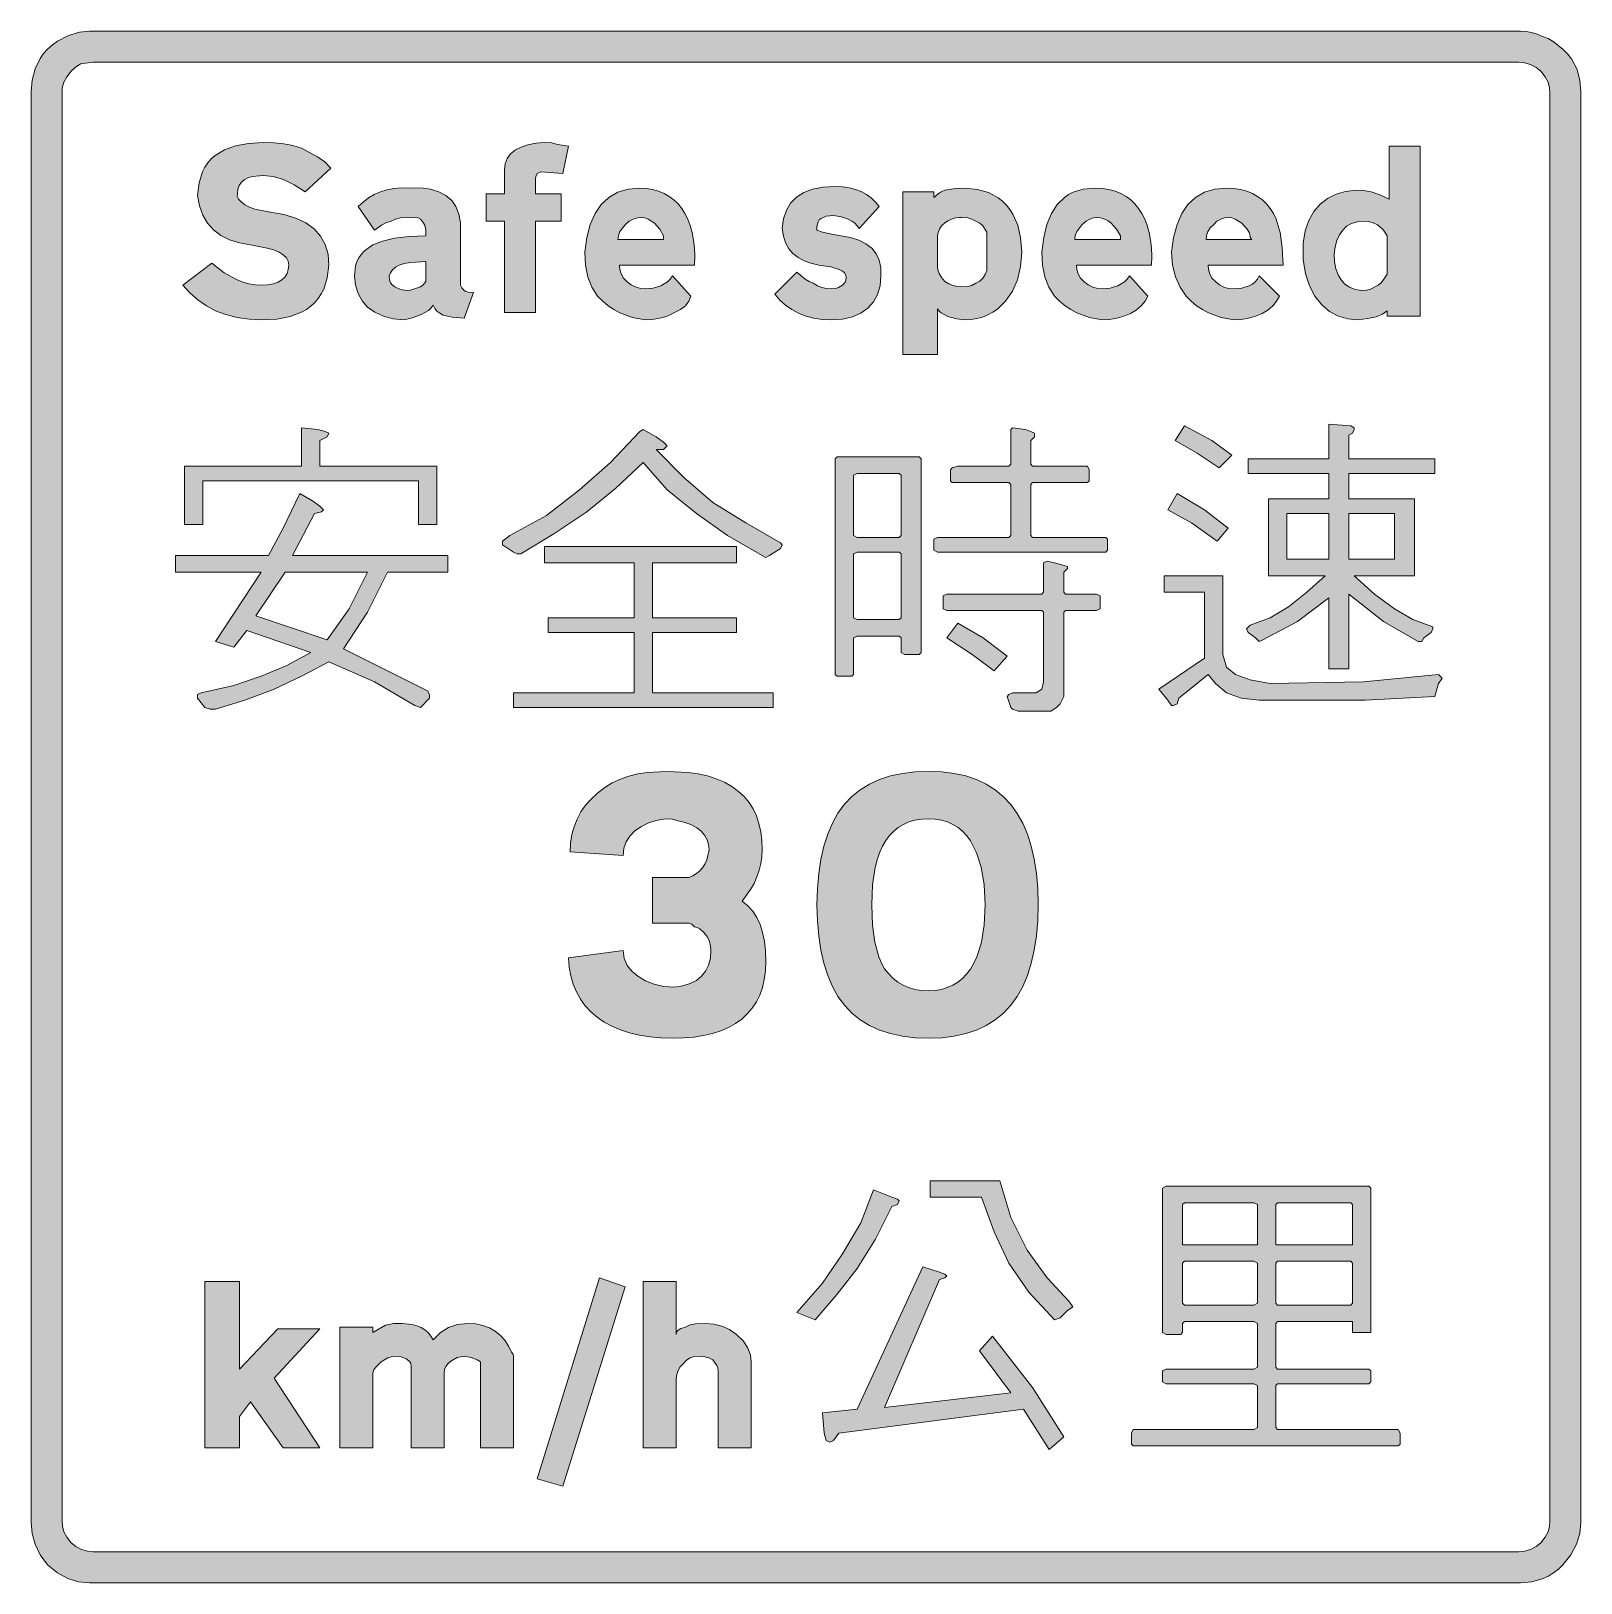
# Model space of a CAD drawing. Header units: metres. Extents: x 157 to 412, y 9 to 264.
import ezdxf

# ---------------------------------------------------------------- set-up
doc = ezdxf.new("R2010")
doc.units = ezdxf.units.M
doc.layers.add('FILL_BLACK_000000', color=7, linetype='Continuous', true_color=0x000000)

msp = doc.modelspace()

# ---------------------------------------------------------------- hatches: boundary and pattern name
at = {"layer": 'FILL_BLACK_000000', "true_color": 0x000000}
h = msp.add_hatch(color=7, dxfattribs=at)
h.dxf.hatch_style = 1
h.paths.add_polyline_path([(157.78, 257.89), (158.63, 259.62), (159.18, 260.41), (159.81, 261.12), (160.62, 261.85), (161.48, 262.47), (163.26, 263.41), (165.04, 263.95), (166.71, 264.12), (401.61, 264.12), (402.51, 264.06), (403.41, 263.89), (404.31, 263.61), (405.21, 263.22), (406.11, 262.89), (406.97, 262.39), (408.51, 261.12), (409.31, 260.39), (409.93, 259.58), (410.91, 257.82), (411.32, 256.02), (411.51, 254.22), (411.51, 19.32), (411.34, 17.52), (410.8, 15.76), (409.86, 14.05), (408.51, 12.42), (407.8, 11.69), (407.01, 11.07), (406.17, 10.55), (405.28, 10.13), (403.45, 9.59), (401.61, 9.42), (166.71, 9.42), (164.91, 9.59), (163.15, 10.13), (161.44, 11.07), (159.81, 12.42), (158.63, 14.05), (157.78, 15.76), (157.28, 17.52), (157.11, 19.32), (157.11, 254.22), (157.28, 256.06), (157.78, 257.89)])
h.paths.add_polyline_path([(165.21, 258.72), (164.35, 258.12), (163.71, 257.52), (163, 256.62), (162.51, 255.72), (162.21, 254.82), (162.21, 253.92), (162.21, 19.62), (162.28, 18.72), (162.51, 17.82), (162.97, 16.92), (163.71, 16.02), (164.48, 15.41), (165.4, 14.93), (166.37, 14.63), (167.31, 14.52), (401.31, 14.52), (402.25, 14.63), (403.22, 14.93), (404.14, 15.41), (404.91, 16.02), (405.65, 16.92), (406.11, 17.82), (406.34, 18.72), (406.41, 19.62), (406.41, 253.92), (406.34, 254.82), (406.11, 255.72), (405.65, 256.62), (404.91, 257.52), (404.14, 258.13), (403.22, 258.61), (402.25, 258.91), (401.31, 259.02), (167.31, 259.02), (165.21, 258.72)], flags=16)
h = msp.add_hatch(color=7, dxfattribs=at)
h.dxf.hatch_style = 1
h.paths.add_polyline_path([(188.83, 224.44), (190.86, 223.32), (191.87, 222.93), (192.88, 222.64), (193.9, 222.48), (194.91, 222.42), (195.96, 222.48), (196.88, 222.64), (197.65, 222.91), (198.28, 223.28), (198.78, 223.75), (199.13, 224.32), (199.34, 224.98), (199.41, 225.72), (199.31, 226.35), (199.02, 226.91), (198.52, 227.4), (197.83, 227.82), (196.95, 228.19), (195.87, 228.5), (193.11, 229.02), (191.3, 229.34), (189.68, 229.86), (188.27, 230.58), (187.07, 231.49), (186.08, 232.61), (185.31, 233.91), (184.75, 235.42), (184.41, 237.12), (184.68, 239.22), (185.25, 241.01), (185.66, 241.8), (186.14, 242.51), (186.7, 243.15), (187.33, 243.72), (188.84, 244.65), (190.65, 245.3), (192.78, 245.69), (195.21, 245.82), (196.95, 245.76), (198.58, 245.59), (200.1, 245.31), (201.51, 244.92), (204.13, 243.49), (205.31, 242.64), (206.31, 241.62), (202.11, 237.72), (200.31, 238.9), (198.55, 239.74), (196.84, 240.25), (195.21, 240.42), (193.41, 240.25), (192.69, 240.02), (192.1, 239.71), (191.63, 239.29), (191.29, 238.77), (191.08, 238.15), (191.01, 237.42), (190.94, 236.97), (191.16, 236.52), (191.6, 236.07), (192.21, 235.62), (192.95, 235.22), (193.86, 234.91), (196.41, 234.42), (198.63, 234), (200.57, 233.4), (202.22, 232.62), (203.57, 231.64), (204.63, 230.48), (205.4, 229.1), (205.86, 227.52), (206.01, 225.72), (205.74, 223.61), (205.16, 221.78), (204.75, 220.97), (204.26, 220.24), (203.7, 219.57), (203.05, 218.97), (202.32, 218.44), (201.51, 217.99), (199.64, 217.28), (197.44, 216.86), (194.91, 216.72), (192.89, 216.83), (190.93, 217.13), (189.09, 217.61), (187.41, 218.22), (185.89, 219), (184.48, 219.98), (183.19, 221.13), (182.01, 222.42), (186.81, 226.02), (188.83, 224.44)])
h = msp.add_hatch(color=7, dxfattribs=at)
h.dxf.hatch_style = 1
h.paths.add_polyline_path([(239.91, 217.92), (234.81, 217.92), (234.81, 232.92), (231.81, 232.92), (231.81, 237.42), (234.81, 237.42), (234.81, 241.32), (234.92, 242.34), (235.26, 243.19), (235.82, 243.94), (236.61, 244.62), (237.57, 245.06), (238.67, 245.44), (239.94, 245.72), (241.41, 245.82), (242.57, 245.78), (243.51, 245.52), (245.31, 245.22), (244.41, 240.72), (240.81, 241.02), (240.4, 240.87), (240.21, 240.72), (239.95, 240.27), (239.91, 239.82), (239.91, 237.42), (244.11, 237.42), (244.11, 232.92), (239.91, 232.92), (239.91, 217.92)])
h = msp.add_hatch(color=7, dxfattribs=at)
h.dxf.hatch_style = 1
h.paths.add_polyline_path([(379.71, 217.32), (379.71, 218.22), (378.92, 217.65), (377.87, 217.24), (376.55, 216.95), (374.91, 216.72), (373.26, 216.87), (371.69, 217.34), (370.24, 218.11), (368.95, 219.19), (367.83, 220.59), (366.94, 222.29), (366.28, 224.3), (365.91, 226.62), (365.91, 226.92), (365.91, 229.02), (365.91, 229.32), (366.26, 231.32), (366.85, 233.04), (367.66, 234.5), (368.68, 235.69), (369.91, 236.64), (371.31, 237.34), (372.88, 237.79), (374.61, 238.02), (375.79, 237.95), (377.08, 237.72), (378.49, 237.26), (380.01, 236.52), (380.01, 245.22), (385.11, 245.22), (385.11, 217.32), (379.71, 217.32)])
h.paths.add_polyline_path([(371.29, 225.11), (371.64, 224.12), (372.13, 223.28), (372.77, 222.6), (373.54, 222.08), (374.46, 221.72), (375.51, 221.52), (376.31, 221.58), (376.97, 221.74), (378.21, 222.42), (378.66, 222.74), (379.07, 223.21), (379.71, 224.22), (379.71, 229.32), (379.71, 230.52), (379.11, 231.42), (378.81, 231.72), (378.13, 232.29), (377.42, 232.66), (376.66, 232.86), (375.81, 232.92), (374.75, 232.82), (373.84, 232.54), (373.05, 232.08), (372.4, 231.46), (371.87, 230.68), (371.46, 229.76), (371.18, 228.7), (371.01, 227.52), (371.08, 226.24), (371.29, 225.11)], flags=16)
h = msp.add_hatch(color=7, dxfattribs=at)
h.dxf.hatch_style = 1
h.paths.add_polyline_path([(210.61, 226.27), (210.92, 226.92), (211.34, 227.51), (211.86, 228.05), (213.21, 229.02), (214.78, 229.63), (216.77, 230.11), (219.16, 230.41), (221.91, 230.52), (221.91, 231.42), (221.72, 232.28), (221.31, 232.92), (221.03, 233.27), (220.63, 233.44), (219.51, 233.52), (217.75, 233.44), (216.94, 233.27), (216.21, 232.92), (215.37, 232.64), (214.63, 232.28), (213.51, 231.42), (210.81, 235.32), (211.63, 236.06), (212.5, 236.72), (213.44, 237.27), (214.45, 237.72), (215.52, 238.06), (216.67, 238.27), (217.9, 238.36), (219.21, 238.32), (221.08, 238.39), (222.66, 238.17), (224.02, 237.73), (225.21, 237.12), (226.18, 236.33), (226.86, 235.32), (227.32, 234.08), (227.61, 232.62), (227.61, 222.42), (227.8, 221.97), (228.21, 221.52), (228.49, 221.35), (228.85, 221.26), (229.71, 221.22), (228.21, 217.02), (226.23, 217.14), (224.76, 217.51), (224.2, 217.8), (223.74, 218.16), (223.38, 218.6), (223.11, 219.12), (222.81, 218.68), (222.36, 218.28), (221.16, 217.58), (219.73, 217.05), (218.31, 216.72), (216.57, 216.88), (214.97, 217.32), (213.54, 217.99), (212.31, 218.82), (211.48, 219.83), (210.81, 221.03), (210.37, 222.41), (210.21, 223.92), (210.38, 225.56), (210.61, 226.27)])
h.paths.add_polyline_path([(218.38, 225.96), (217.56, 225.68), (216.91, 225.34), (216.43, 224.93), (216.09, 224.45), (215.91, 223.92), (215.97, 223.3), (216.13, 222.79), (216.42, 222.4), (216.81, 222.12), (217.78, 221.71), (218.41, 221.57), (219.21, 221.52), (221.01, 222.12), (221.46, 222.46), (221.91, 223.02), (221.91, 226.32), (219.37, 226.16), (218.38, 225.96)], flags=16)
h = msp.add_hatch(color=7, dxfattribs=at)
h.dxf.hatch_style = 1
h.paths.add_polyline_path([(265.07, 219.78), (264.51, 219.04), (263.72, 218.43), (262.71, 217.92), (261.54, 217.35), (260.31, 216.98), (259.08, 216.78), (257.91, 216.72), (255.85, 217.12), (253.78, 217.88), (252.79, 218.41), (251.83, 219.04), (250.94, 219.78), (250.11, 220.62), (249.15, 222.08), (248.5, 223.77), (248.13, 225.68), (248.01, 227.82), (248.35, 230.25), (248.91, 232.37), (249.7, 234.17), (250.71, 235.66), (251.95, 236.82), (253.41, 237.65), (255.1, 238.15), (257.01, 238.32), (258.11, 238.26), (259.14, 238.1), (260.12, 237.83), (261.02, 237.46), (261.86, 236.99), (262.62, 236.42), (263.31, 235.76), (263.91, 235.02), (264.44, 234.18), (264.91, 233.23), (265.31, 232.18), (265.63, 231.04), (265.87, 229.82), (266.02, 228.52), (266.07, 227.15), (266.01, 225.72), (253.71, 225.72), (253.77, 225), (253.97, 224.26), (254.34, 223.57), (254.91, 223.02), (255.63, 222.45), (256.41, 222.08), (257.19, 221.88), (257.91, 221.82), (259.25, 221.94), (260.5, 222.31), (261.58, 222.96), (262.03, 223.4), (262.41, 223.92), (265.41, 220.62), (265.07, 219.78)])
h.paths.add_polyline_path([(260.91, 230.22), (260.91, 230.52), (260.31, 231.62), (259.45, 232.58), (258.42, 233.26), (257.87, 233.45), (257.31, 233.52), (256.63, 233.46), (255.96, 233.26), (255.28, 232.89), (254.61, 232.32), (253.78, 231.23), (253.51, 230.59), (253.41, 229.92), (260.91, 229.92), (260.91, 230.22)], flags=16)
h = msp.add_hatch(color=7, dxfattribs=at)
h.dxf.hatch_style = 1
h.paths.add_polyline_path([(285.13, 226), (284, 226.4), (283.01, 226.93), (282.17, 227.59), (281.49, 228.4), (280.97, 229.35), (280.61, 230.45), (280.41, 231.72), (280.64, 233.31), (281.09, 234.7), (281.79, 235.88), (282.73, 236.86), (283.93, 237.62), (285.39, 238.17), (287.11, 238.51), (289.11, 238.62), (290.31, 238.56), (291.42, 238.4), (292.44, 238.13), (293.38, 237.76), (294.24, 237.29), (295.02, 236.72), (295.71, 236.06), (296.31, 235.32), (293.01, 231.72), (292.73, 232.17), (292.33, 232.58), (291.83, 232.94), (291.21, 233.22), (290.12, 233.63), (288.81, 233.82), (287.63, 233.71), (286.78, 233.37), (286.49, 233.12), (286.28, 232.81), (286.11, 232.02), (286.11, 231.72), (286.11, 231.42), (287.01, 231.12), (288.28, 230.82), (290.01, 230.52), (291.6, 230.22), (292.98, 229.78), (294.15, 229.2), (295.11, 228.46), (295.84, 227.56), (296.34, 226.51), (296.6, 225.3), (296.61, 223.92), (296.47, 222.32), (296.06, 220.9), (295.39, 219.66), (294.47, 218.63), (293.31, 217.81), (291.93, 217.21), (290.32, 216.84), (288.51, 216.72), (286.99, 216.79), (285.58, 217), (284.28, 217.34), (283.07, 217.81), (281.97, 218.4), (280.96, 219.12), (280.04, 219.96), (279.21, 220.92), (282.81, 224.52), (284.16, 223.39), (284.83, 223), (285.51, 222.72), (286.19, 222.33), (286.9, 222.04), (287.66, 221.88), (288.51, 221.82), (289.13, 221.87), (289.63, 222.01), (290.31, 222.42), (290.72, 222.91), (290.86, 223.22), (290.91, 223.62), (290.84, 224.04), (290.63, 224.41), (290.28, 224.73), (289.78, 225.01), (288.38, 225.43), (286.41, 225.72), (285.13, 226)])
h = msp.add_hatch(color=7, dxfattribs=at)
h.dxf.hatch_style = 1
h.paths.add_polyline_path([(300.21, 211.02), (300.21, 237.72), (305.31, 237.72), (305.31, 236.82), (305.98, 237.42), (306.49, 237.75), (307.11, 238.02), (308.87, 238.28), (310.41, 238.32), (312.45, 238.14), (314.27, 237.61), (315.09, 237.21), (315.86, 236.74), (316.56, 236.18), (317.2, 235.54), (317.77, 234.83), (318.27, 234.04), (319.06, 232.24), (319.54, 230.17), (319.71, 227.82), (319.53, 225.45), (319.02, 223.3), (318.19, 221.41), (317.08, 219.79), (315.73, 218.49), (314.96, 217.97), (314.14, 217.53), (313.27, 217.18), (312.36, 216.93), (311.4, 216.77), (310.41, 216.72), (308.99, 216.87), (307.6, 217.28), (306.49, 217.86), (306.12, 218.18), (305.91, 218.52), (305.91, 211.02), (300.21, 211.02)])
h.paths.add_polyline_path([(311.54, 222.37), (312.21, 222.72), (312.83, 223.05), (313.33, 223.54), (313.73, 224.15), (314.01, 224.82), (314.01, 225.72), (314.01, 229.92), (314.01, 230.82), (314.01, 231.12), (313.33, 232.13), (312.83, 232.6), (312.21, 232.92), (311.54, 233.27), (310.9, 233.44), (309.81, 233.52), (309.51, 233.52), (308.84, 233.45), (308.19, 233.26), (307.58, 232.97), (307.03, 232.58), (306.57, 232.13), (306.22, 231.62), (305.99, 231.08), (305.91, 230.52), (305.91, 225.42), (305.97, 224.92), (306.17, 224.33), (306.54, 223.69), (307.11, 223.02), (307.78, 222.63), (308.46, 222.34), (309.13, 222.18), (309.81, 222.12), (310.9, 222.19), (311.54, 222.37)], flags=16)
h = msp.add_hatch(color=7, dxfattribs=at)
h.dxf.hatch_style = 1
h.paths.add_polyline_path([(328.97, 224.26), (329.34, 223.57), (329.91, 223.02), (330.63, 222.45), (331.41, 222.08), (332.19, 221.88), (332.91, 221.82), (334.25, 221.94), (335.5, 222.31), (336.58, 222.96), (337.03, 223.4), (337.41, 223.92), (340.41, 220.62), (339.96, 219.76), (339.32, 219), (338.51, 218.33), (337.56, 217.77), (336.5, 217.32), (335.35, 216.99), (334.14, 216.79), (332.91, 216.72), (330.85, 217.12), (328.78, 217.88), (327.79, 218.41), (326.83, 219.04), (325.94, 219.78), (325.11, 220.62), (324.15, 222.08), (323.5, 223.77), (323.13, 225.68), (323.01, 227.82), (323.33, 230.25), (323.86, 232.37), (324.6, 234.17), (325.56, 235.66), (326.74, 236.82), (327.42, 237.27), (328.16, 237.65), (329.81, 238.15), (331.71, 238.32), (332.91, 238.26), (334.02, 238.1), (335.04, 237.83), (335.98, 237.46), (336.84, 236.99), (337.62, 236.42), (338.31, 235.76), (338.91, 235.02), (339.44, 234.18), (339.91, 233.23), (340.31, 232.18), (340.63, 231.04), (340.87, 229.82), (341.02, 228.52), (341.07, 227.15), (341.01, 225.72), (328.71, 225.72), (328.77, 225), (328.97, 224.26)])
h.paths.add_polyline_path([(335.91, 230.22), (335.91, 230.52), (335.3, 231.62), (334.41, 232.58), (333.88, 232.97), (333.29, 233.26), (332.67, 233.45), (332.01, 233.52), (331.51, 233.46), (330.92, 233.26), (330.28, 232.89), (329.61, 232.32), (328.78, 231.23), (328.51, 230.59), (328.41, 229.92), (335.91, 229.92), (335.91, 230.22)], flags=16)
h = msp.add_hatch(color=7, dxfattribs=at)
h.dxf.hatch_style = 1
h.paths.add_polyline_path([(350.57, 224.26), (350.94, 223.57), (351.51, 223.02), (352.19, 222.45), (352.9, 222.08), (353.66, 221.88), (354.51, 221.82), (355.84, 221.94), (357.06, 222.31), (357.59, 222.6), (358.05, 222.96), (358.43, 223.4), (358.71, 223.92), (362.01, 220.62), (361.56, 219.76), (360.92, 219), (360.11, 218.33), (359.16, 217.77), (358.1, 217.32), (356.95, 216.99), (355.74, 216.79), (354.51, 216.72), (352.45, 217.12), (350.38, 217.88), (349.39, 218.41), (348.43, 219.04), (347.54, 219.78), (346.71, 220.62), (345.7, 222.08), (344.95, 223.77), (344.47, 225.68), (344.31, 227.82), (344.65, 230.25), (345.21, 232.37), (346, 234.17), (347.01, 235.66), (348.25, 236.82), (349.71, 237.65), (351.4, 238.15), (353.31, 238.32), (354.51, 238.26), (355.62, 238.1), (356.64, 237.83), (357.58, 237.46), (358.44, 236.99), (359.22, 236.42), (359.91, 235.76), (360.51, 235.02), (361.03, 234.18), (361.47, 233.23), (362.12, 231.04), (362.49, 228.52), (362.61, 225.72), (350.31, 225.72), (350.37, 225), (350.57, 224.26)])
h.paths.add_polyline_path([(357.21, 230.22), (357.21, 230.52), (357.03, 231.08), (356.73, 231.62), (355.86, 232.58), (354.76, 233.26), (354.18, 233.45), (353.61, 233.52), (353.07, 233.46), (352.41, 233.26), (351.75, 232.89), (351.21, 232.32), (350.64, 231.82), (350.27, 231.23), (350.07, 230.59), (350.01, 229.92), (357.51, 229.92), (357.21, 230.22)], flags=16)
h = msp.add_hatch(color=7, dxfattribs=at)
h.dxf.hatch_style = 1
h.paths.add_polyline_path([(185.31, 190.32), (185.31, 183.12), (182.31, 183.12), (182.31, 192.72), (201.51, 192.72), (201.51, 199.02), (204.21, 198.72), (205.41, 198.42), (206.01, 198.12), (205.71, 197.52), (204.51, 196.92), (204.51, 192.72), (223.71, 192.72), (223.71, 183.12), (220.71, 183.12), (220.71, 190.32), (185.31, 190.32)])
h = msp.add_hatch(color=7, dxfattribs=at)
h.dxf.hatch_style = 1
h.paths.add_polyline_path([(248.31, 185.22), (242.91, 181.62), (237.51, 178.32), (236.91, 178.32), (236.31, 178.62), (234.51, 179.82), (234.51, 180.42), (235.71, 181.32), (241.71, 184.62), (247.11, 188.82), (252.21, 193.32), (257.01, 198.42), (257.61, 198.72), (259.71, 197.52), (260.91, 196.62), (261.51, 196.02), (260.91, 195.42), (259.71, 195.42), (264.21, 190.92), (269.01, 186.72), (274.41, 183.42), (280.11, 180.12), (280.41, 179.82), (280.11, 179.22), (278.31, 178.02), (277.71, 177.72), (277.11, 178.02), (271.41, 181.32), (266.31, 184.92), (261.51, 188.82), (257.61, 193.32), (253.11, 189.12), (248.31, 185.22)])
h = msp.add_hatch(color=7, dxfattribs=at)
h.dxf.hatch_style = 1
h.paths.add_polyline_path([(333.81, 180.72), (333.81, 178.92), (333.51, 178.62), (305.91, 178.62), (305.31, 178.92), (305.31, 180.72), (305.91, 181.02), (317.61, 181.02), (317.91, 181.32), (317.91, 189.72), (317.61, 190.02), (309.21, 190.02), (308.31, 190.02), (308.01, 190.32), (308.01, 192.12), (308.31, 192.42), (309.21, 192.72), (317.61, 192.72), (317.91, 193.02), (317.91, 198.72), (318.21, 199.02), (320.31, 198.72), (321.21, 198.42), (321.81, 198.12), (321.81, 197.52), (321.21, 196.92), (321.21, 193.02), (321.51, 192.72), (330.51, 192.72), (330.81, 192.12), (330.81, 190.32), (330.51, 190.02), (321.51, 190.02), (321.21, 189.72), (321.21, 181.32), (321.51, 181.02), (333.51, 181.02), (333.81, 180.72)])
h = msp.add_hatch(color=7, dxfattribs=at)
h.dxf.hatch_style = 1
h.paths.add_polyline_path([(348.51, 194.82), (344.91, 196.92), (346.41, 199.32), (350.91, 196.92), (354.21, 194.52), (352.11, 192.42), (348.51, 194.82)])
h = msp.add_hatch(color=7, dxfattribs=at)
h.dxf.hatch_style = 1
h.paths.add_polyline_path([(373.41, 171.72), (373.41, 159.42), (370.11, 159.42), (370.11, 171.12), (365.01, 167.22), (359.31, 164.22), (358.71, 163.92), (358.11, 164.52), (356.91, 165.42), (356.61, 166.02), (357.21, 166.62), (360.51, 167.82), (363.51, 169.62), (366.51, 172.02), (369.51, 174.72), (360.21, 174.72), (360.21, 187.32), (370.11, 187.32), (370.11, 191.52), (356.91, 191.52), (356.91, 193.92), (370.11, 193.92), (370.11, 199.62), (373.71, 199.32), (374.31, 199.02), (374.31, 198.72), (374.01, 198.12), (373.41, 197.82), (373.41, 193.92), (387.51, 193.92), (387.51, 191.52), (373.41, 191.52), (373.41, 187.32), (384.21, 187.32), (384.21, 174.72), (374.31, 174.72), (377.61, 171.72), (380.91, 169.32), (383.91, 167.52), (387.21, 166.32), (387.21, 166.02), (386.91, 165.42), (385.71, 164.52), (385.41, 163.92), (384.81, 163.92), (379.11, 167.22), (373.41, 171.72)])
h.paths.add_polyline_path([(380.91, 177.42), (380.91, 184.92), (373.41, 184.92), (373.41, 177.42), (380.91, 177.42)], flags=16)
h.paths.add_polyline_path([(363.21, 177.42), (370.11, 177.42), (370.11, 184.92), (363.21, 184.92), (363.21, 177.42)], flags=16)
h = msp.add_hatch(color=7, dxfattribs=at)
h.dxf.hatch_style = 1
h.paths.add_polyline_path([(299.91, 162.12), (299.91, 164.52), (299.61, 164.82), (292.71, 164.82), (292.11, 164.52), (292.11, 158.52), (291.81, 158.22), (289.41, 158.22), (289.11, 158.52), (289.11, 193.92), (289.41, 194.22), (302.91, 194.22), (303.21, 193.92), (303.21, 162.12), (302.91, 161.82), (300.51, 161.82), (299.91, 162.12)])
h.paths.add_polyline_path([(299.61, 167.52), (299.91, 167.82), (299.91, 178.32), (299.61, 178.62), (292.71, 178.62), (292.11, 178.32), (292.11, 167.82), (292.71, 167.52), (299.61, 167.52)], flags=16)
h.paths.add_polyline_path([(292.11, 181.32), (292.71, 181.02), (299.61, 181.02), (299.91, 181.32), (299.91, 191.22), (299.61, 191.52), (292.71, 191.52), (292.11, 191.22), (292.11, 181.32)], flags=16)
h = msp.add_hatch(color=7, dxfattribs=at)
h.dxf.hatch_style = 1
h.paths.add_polyline_path([(208.41, 162.72), (222.21, 155.82), (222.51, 155.22), (222.51, 154.62), (221.01, 153.12), (220.11, 153.42), (213.51, 157.32), (206.01, 160.62), (201.51, 158.22), (197.01, 156.12), (192.21, 154.32), (187.41, 152.82), (186.51, 152.82), (185.61, 153.12), (184.41, 154.62), (184.41, 155.22), (185.01, 155.52), (190.41, 156.72), (194.91, 158.22), (199.11, 160.02), (203.01, 162.12), (192.51, 165.72), (190.41, 163.02), (187.41, 163.92), (194.91, 175.32), (180.81, 175.32), (180.81, 178.02), (196.11, 178.02), (198.51, 182.52), (201.21, 188.22), (203.31, 187.02), (204.51, 186.12), (205.11, 185.52), (204.81, 185.22), (203.61, 184.92), (200.01, 178.02), (225.51, 178.02), (225.51, 175.32), (215.61, 175.32), (212.31, 168.72), (208.41, 162.72)])
h.paths.add_polyline_path([(205.71, 164.22), (209.31, 169.32), (212.31, 175.32), (198.81, 175.32), (194.01, 168.12), (205.71, 164.22)], flags=16)
h = msp.add_hatch(color=7, dxfattribs=at)
h.dxf.hatch_style = 1
h.paths.add_polyline_path([(351.81, 180.42), (347.61, 183.42), (343.71, 185.52), (345.21, 188.22), (349.71, 185.52), (353.61, 182.52), (351.81, 180.42)])
h = msp.add_hatch(color=7, dxfattribs=at)
h.dxf.hatch_style = 1
h.paths.add_polyline_path([(259.11, 176.82), (259.11, 167.82), (272.91, 167.82), (272.91, 165.42), (259.11, 165.42), (259.11, 155.52), (278.91, 155.52), (278.91, 153.12), (236.31, 153.12), (236.31, 155.52), (256.11, 155.52), (256.11, 165.42), (242.01, 165.42), (242.01, 167.82), (256.11, 167.82), (256.11, 176.82), (241.41, 176.82), (241.41, 179.52), (272.91, 179.52), (272.91, 176.82), (259.11, 176.82)])
h = msp.add_hatch(color=7, dxfattribs=at)
h.dxf.hatch_style = 1
h.paths.add_polyline_path([(323.91, 177.12), (325.11, 176.82), (326.31, 176.52), (327.21, 176.22), (327.21, 175.92), (326.61, 175.32), (326.61, 172.02), (326.91, 171.72), (332.01, 171.72), (332.61, 171.42), (332.61, 169.32), (332.01, 169.02), (326.91, 169.02), (326.61, 168.72), (326.61, 156.12), (326.61, 154.92), (326.01, 153.72), (325.41, 153.12), (324.51, 152.52), (319.11, 152.52), (318.21, 152.82), (317.91, 153.12), (317.31, 154.92), (317.61, 155.22), (318.21, 155.52), (322.11, 155.52), (323.01, 156.12), (323.31, 157.32), (323.31, 168.72), (323.01, 169.02), (307.41, 169.02), (306.81, 169.32), (306.81, 171.42), (307.41, 171.72), (323.01, 171.72), (323.31, 172.02), (323.31, 176.82), (323.91, 177.12)])
h = msp.add_hatch(color=7, dxfattribs=at)
h.dxf.hatch_style = 1
h.paths.add_polyline_path([(358.71, 154.32), (355.71, 154.62), (353.31, 155.52), (351.51, 157.02), (350.31, 158.52), (345.51, 154.62), (345.21, 153.72), (344.61, 153.42), (344.31, 153.42), (343.71, 154.32), (342.21, 156.12), (349.71, 161.22), (349.71, 172.02), (343.11, 172.02), (343.11, 174.72), (352.71, 174.72), (352.71, 161.82), (353.31, 159.72), (354.81, 158.52), (357.21, 157.62), (360.51, 157.02), (375.81, 157.32), (388.11, 158.52), (388.71, 157.92), (388.11, 157.02), (387.51, 154.92), (376.11, 154.32), (358.71, 154.32)])
h = msp.add_hatch(color=7, dxfattribs=at)
h.dxf.hatch_style = 1
h.paths.add_polyline_path([(307.41, 164.52), (309.21, 166.92), (313.41, 164.52), (317.31, 161.52), (315.21, 159.12), (311.61, 161.82), (307.41, 164.52)])
h = msp.add_hatch(color=7, dxfattribs=at)
h.dxf.hatch_style = 1
h.paths.add_polyline_path([(260.49, 98.88), (258.67, 99.04), (256.96, 99.32), (255.35, 99.7), (253.85, 100.19), (252.46, 100.78), (251.19, 101.48), (250.03, 102.27), (249, 103.16), (248.08, 104.15), (247.29, 105.24), (246.63, 106.41), (246.1, 107.68), (245.7, 109.04), (245.44, 110.49), (245.31, 112.02), (254.31, 113.22), (254.47, 111.93), (254.95, 110.78), (255.7, 109.8), (256.71, 109.02), (257.94, 108.23), (259.37, 107.67), (260.97, 107.33), (262.71, 107.22), (264.09, 107.42), (265.29, 107.78), (266.32, 108.3), (267.17, 108.98), (267.84, 109.82), (268.32, 110.81), (268.61, 111.94), (268.71, 113.22), (268.65, 113.94), (268.45, 114.72), (268.08, 115.5), (267.51, 116.22), (266.87, 116.78), (266.46, 117.02), (266.01, 117.12), (265.56, 117.53), (265.11, 117.72), (259.11, 117.72), (259.11, 125.22), (265.11, 125.22), (265.76, 125.49), (266.34, 125.84), (266.87, 126.27), (267.32, 126.79), (267.71, 127.4), (268.02, 128.09), (268.41, 129.72), (268.33, 130.59), (268.08, 131.4), (267.67, 132.14), (267.1, 132.79), (266.37, 133.37), (265.5, 133.85), (264.48, 134.24), (263.31, 134.52), (262.37, 134.78), (261.21, 134.82), (259.71, 134.53), (258.36, 134.09), (257.18, 133.53), (256.18, 132.83), (255.39, 132.01), (254.8, 131.07), (254.43, 130), (254.31, 128.82), (245.61, 129.42), (245.68, 130.85), (245.89, 132.23), (246.24, 133.54), (246.73, 134.78), (247.37, 135.96), (248.14, 137.06), (249.06, 138.08), (250.11, 139.02), (251.28, 139.95), (252.52, 140.72), (253.85, 141.35), (255.25, 141.83), (256.72, 142.19), (258.25, 142.44), (261.51, 142.62), (264.98, 142.44), (266.61, 142.21), (268.15, 141.87), (269.59, 141.42), (270.92, 140.85), (272.13, 140.15), (273.21, 139.32), (274.15, 138.48), (274.96, 137.52), (275.63, 136.47), (276.17, 135.31), (276.59, 134.05), (276.88, 132.7), (277.05, 131.25), (277.11, 129.72), (277.05, 128.6), (276.89, 127.48), (276.62, 126.38), (276.25, 125.29), (275.78, 124.24), (275.21, 123.22), (273.81, 121.32), (274.75, 120.57), (275.56, 119.69), (276.23, 118.66), (276.77, 117.49), (277.19, 116.19), (277.48, 114.74), (277.65, 113.15), (277.71, 111.42), (277.65, 109.89), (277.46, 108.47), (277.15, 107.14), (276.71, 105.91), (276.16, 104.78), (275.48, 103.74), (274.68, 102.81), (273.77, 101.97), (272.74, 101.23), (271.6, 100.59), (270.35, 100.05), (268.98, 99.61), (267.5, 99.26), (265.91, 99.02), (264.21, 98.87), (262.41, 98.82), (260.49, 98.88)])
h = msp.add_hatch(color=7, dxfattribs=at)
h.dxf.hatch_style = 1
h.paths.add_polyline_path([(322.13, 115.61), (321.78, 113.28), (321.28, 111.12), (320.65, 109.12), (319.88, 107.3), (318.96, 105.67), (317.91, 104.22), (316.71, 102.95), (315.38, 101.86), (313.9, 100.93), (312.28, 100.17), (310.53, 99.58), (308.63, 99.16), (306.59, 98.9), (304.41, 98.82), (302.22, 98.9), (300.14, 99.16), (298.2, 99.58), (296.38, 100.17), (294.71, 100.93), (293.19, 101.86), (291.82, 102.95), (290.61, 104.22), (289.56, 105.67), (288.64, 107.3), (287.87, 109.12), (287.23, 111.12), (286.74, 113.28), (286.39, 115.61), (286.18, 118.09), (286.11, 120.72), (286.18, 123.35), (286.39, 125.83), (286.74, 128.16), (287.23, 130.32), (287.87, 132.32), (288.64, 134.14), (289.56, 135.77), (290.61, 137.22), (291.82, 138.49), (293.19, 139.58), (294.71, 140.51), (296.38, 141.27), (298.2, 141.86), (300.14, 142.28), (302.22, 142.54), (304.41, 142.62), (306.59, 142.54), (308.63, 142.28), (310.53, 141.86), (312.28, 141.27), (313.9, 140.5), (315.38, 139.57), (316.71, 138.46), (317.91, 137.18), (318.96, 135.73), (319.88, 134.11), (320.65, 132.31), (321.28, 130.34), (321.78, 128.2), (322.13, 125.88), (322.34, 123.39), (322.41, 120.72), (322.34, 118.09), (322.13, 115.61)])
h.paths.add_polyline_path([(295.6, 114.57), (296.25, 112.2), (296.69, 111.16), (297.21, 110.22), (297.9, 109.38), (298.63, 108.64), (299.41, 108.03), (300.25, 107.52), (301.16, 107.13), (302.15, 106.84), (303.23, 106.68), (304.41, 106.62), (305.5, 106.68), (306.53, 106.84), (307.5, 107.12), (308.39, 107.52), (309.23, 108.02), (309.99, 108.63), (310.68, 109.35), (311.31, 110.18), (311.87, 111.12), (312.35, 112.17), (312.76, 113.33), (313.1, 114.59), (313.56, 117.44), (313.71, 120.72), (313.55, 124.05), (313.07, 126.87), (312.32, 129.24), (311.31, 131.22), (310.71, 132.06), (310.02, 132.79), (309.26, 133.41), (308.42, 133.92), (307.52, 134.31), (306.54, 134.59), (305.51, 134.76), (304.41, 134.82), (303.27, 134.76), (302.2, 134.6), (301.21, 134.32), (300.3, 133.92), (299.46, 133.42), (298.7, 132.81), (298.01, 132.09), (297.4, 131.26), (296.86, 130.32), (296.39, 129.27), (296, 128.11), (295.68, 126.85), (295.25, 124), (295.11, 120.72), (295.23, 117.39), (295.6, 114.57)], flags=16)
h = msp.add_hatch(color=7, dxfattribs=at)
h.dxf.hatch_style = 1
h.paths.add_polyline_path([(295.41, 73.92), (298.41, 72.72), (299.31, 72.42), (299.61, 72.12), (299.31, 71.52), (298.41, 71.22), (295.71, 65.82), (292.71, 61.02), (289.41, 56.82), (285.81, 52.62), (282.81, 53.82), (287.01, 58.62), (290.31, 63.42), (293.31, 68.52), (295.41, 73.92)])
h = msp.add_hatch(color=7, dxfattribs=at)
h.dxf.hatch_style = 1
h.paths.add_polyline_path([(304.71, 72.72), (304.71, 75.42), (316.11, 75.42), (317.91, 69.42), (320.61, 64.02), (323.91, 59.52), (327.51, 55.62), (328.11, 54.72), (327.21, 54.12), (326.01, 52.92), (325.11, 52.62), (320.91, 57.12), (317.61, 61.92), (315.21, 67.02), (313.11, 72.72), (304.71, 72.72)])
h = msp.add_hatch(color=7, dxfattribs=at)
h.dxf.hatch_style = 1
h.paths.add_polyline_path([(377.01, 42.42), (376.71, 42.12), (361.71, 42.12), (361.41, 41.82), (361.41, 34.92), (361.71, 34.62), (381.51, 34.62), (381.81, 34.02), (381.81, 32.22), (381.51, 31.92), (338.01, 31.92), (337.71, 32.22), (337.71, 34.02), (338.01, 34.62), (357.81, 34.62), (358.41, 34.92), (358.41, 41.82), (357.81, 42.12), (343.41, 42.12), (342.81, 42.42), (342.81, 44.22), (343.41, 44.52), (357.81, 44.52), (358.41, 44.82), (358.41, 52.02), (357.81, 52.32), (346.41, 52.32), (346.11, 52.02), (346.11, 50.52), (345.81, 50.22), (343.41, 50.22), (342.81, 50.52), (342.81, 74.22), (343.41, 74.52), (376.71, 74.52), (377.01, 74.22), (377.01, 50.52), (374.01, 50.52), (374.01, 52.32), (361.71, 52.32), (361.41, 52.02), (361.41, 44.82), (361.71, 44.52), (376.71, 44.52), (377.01, 44.22), (377.01, 42.42)])
h.paths.add_polyline_path([(361.41, 61.92), (361.41, 55.32), (361.71, 55.02), (373.71, 55.02), (374.01, 55.32), (374.01, 61.92), (373.71, 62.22), (361.71, 62.22), (361.41, 61.92)], flags=16)
h.paths.add_polyline_path([(361.71, 71.82), (361.41, 71.52), (361.41, 64.92), (361.71, 64.92), (373.71, 64.92), (374.01, 64.92), (374.01, 71.52), (373.71, 71.82), (361.71, 71.82)], flags=16)
h.paths.add_polyline_path([(358.41, 71.52), (357.81, 71.82), (346.41, 71.82), (346.11, 71.52), (346.11, 64.92), (346.41, 64.92), (357.81, 64.92), (358.41, 64.92), (358.41, 71.52)], flags=16)
h.paths.add_polyline_path([(358.41, 55.32), (358.41, 61.92), (357.81, 62.22), (346.41, 62.22), (346.11, 61.92), (346.11, 55.32), (346.41, 55.02), (357.81, 55.02), (358.41, 55.32)], flags=16)
h = msp.add_hatch(color=7, dxfattribs=at)
h.dxf.hatch_style = 1
h.paths.add_polyline_path([(289.71, 34.02), (288.81, 32.82), (288.21, 32.52), (287.61, 32.82), (287.31, 34.02), (287.01, 37.32), (292.71, 37.92), (303.51, 61.32), (306.21, 60.42), (307.11, 60.12), (307.41, 59.82), (307.11, 59.52), (306.21, 59.22), (297.21, 38.22), (317.91, 40.62), (312.81, 47.52), (314.91, 49.92), (321.51, 41.52), (326.61, 33.42), (324.21, 31.32), (320.01, 37.92), (289.71, 34.02)])
h = msp.add_hatch(color=7, dxfattribs=at)
h.dxf.hatch_style = 1
h.paths.add_polyline_path([(198.51, 31.62), (193.11, 39.12), (191.31, 36.72), (191.31, 31.62), (185.61, 31.62), (185.61, 58.92), (191.31, 58.92), (191.31, 44.52), (197.61, 51.12), (204.51, 51.12), (197.01, 43.02), (204.51, 31.62), (198.51, 31.62)])
h = msp.add_hatch(color=7, dxfattribs=at)
h.dxf.hatch_style = 1
h.paths.add_polyline_path([(244.41, 25.32), (240.21, 26.52), (250.41, 59.52), (254.61, 58.02), (244.41, 25.32)])
h = msp.add_hatch(color=7, dxfattribs=at)
h.dxf.hatch_style = 1
h.paths.add_polyline_path([(269.91, 31.62), (269.91, 44.22), (269.85, 44.67), (269.68, 45.12), (269.01, 46.02), (268.34, 46.37), (267.7, 46.54), (266.61, 46.62), (265.94, 46.56), (265.3, 46.36), (264.71, 45.99), (264.21, 45.42), (263.64, 44.87), (263.27, 44.18), (263.07, 43.44), (263.01, 42.72), (263.01, 31.62), (257.61, 31.62), (257.61, 58.92), (263.01, 58.92), (263.01, 50.22), (263.08, 50.62), (263.31, 50.93), (263.77, 51.19), (264.51, 51.42), (265.28, 51.77), (266.16, 51.94), (267.81, 52.02), (269.16, 51.91), (270.47, 51.57), (271.73, 51.01), (272.91, 50.22), (274.04, 49.09), (274.78, 47.97), (275.19, 46.84), (275.31, 45.72), (275.31, 31.62), (269.91, 31.62)])
h = msp.add_hatch(color=7, dxfattribs=at)
h.dxf.hatch_style = 1
h.paths.add_polyline_path([(230.91, 44.82), (230.91, 45.72), (230.31, 46.02), (229.37, 46.43), (228.21, 46.62), (227.06, 46.41), (226, 45.83), (225.56, 45.43), (225.21, 44.97), (224.99, 44.47), (224.91, 43.92), (224.91, 31.62), (219.51, 31.62), (219.51, 44.82), (219.51, 45.12), (219.46, 45.44), (219.3, 45.73), (218.72, 46.21), (217.86, 46.51), (216.81, 46.62), (216.24, 46.55), (215.66, 46.37), (214.56, 45.72), (213.69, 44.85), (213.39, 44.38), (213.21, 43.92), (213.21, 31.62), (207.81, 31.62), (207.81, 51.42), (213.21, 51.42), (213.21, 50.52), (215.31, 51.72), (216.66, 51.98), (218.01, 52.02), (219.69, 51.85), (220.44, 51.64), (221.12, 51.34), (221.73, 50.97), (222.27, 50.5), (222.73, 49.95), (223.11, 49.32), (224.3, 50.5), (225.62, 51.34), (227.12, 51.85), (228.81, 52.02), (230.1, 51.94), (231.28, 51.69), (232.35, 51.29), (233.31, 50.74), (234.15, 50.06), (234.88, 49.24), (235.5, 48.29), (236.01, 47.22), (236.27, 46.92), (236.31, 46.62), (236.31, 45.72), (236.31, 31.62), (230.91, 31.62), (230.91, 44.82)])

# ---------------------------------------------------------------- linework, layer by layer
at = {"layer": 'FILL_BLACK_000000', "lineweight": 0, "true_color": 0x000000}
for points in [[(157.78, 257.89), (158.63, 259.62), (159.18, 260.41), (159.81, 261.12), (160.62, 261.85), (161.48, 262.47), (163.26, 263.41), (165.04, 263.95), (166.71, 264.12), (401.61, 264.12), (402.51, 264.06), (403.41, 263.89), (404.31, 263.61), (405.21, 263.22), (406.11, 262.89), (406.97, 262.39), (408.51, 261.12), (409.31, 260.39), (409.93, 259.58), (410.91, 257.82), (411.32, 256.02), (411.51, 254.22), (411.51, 19.32), (411.34, 17.52), (410.8, 15.76), (409.86, 14.05), (408.51, 12.42), (407.8, 11.69), (407.01, 11.07), (406.17, 10.55), (405.28, 10.13), (403.45, 9.59), (401.61, 9.42), (166.71, 9.42), (164.91, 9.59), (163.15, 10.13), (161.44, 11.07), (159.81, 12.42), (158.63, 14.05), (157.78, 15.76), (157.28, 17.52), (157.11, 19.32), (157.11, 254.22), (157.28, 256.06)], [(165.21, 258.72), (164.35, 258.12), (163.71, 257.52), (163, 256.62), (162.51, 255.72), (162.21, 254.82), (162.21, 253.92), (162.21, 19.62), (162.28, 18.72), (162.51, 17.82), (162.97, 16.92), (163.71, 16.02), (164.48, 15.41), (165.4, 14.93), (166.37, 14.63), (167.31, 14.52), (401.31, 14.52), (402.25, 14.63), (403.22, 14.93), (404.14, 15.41), (404.91, 16.02), (405.65, 16.92), (406.11, 17.82), (406.34, 18.72), (406.41, 19.62), (406.41, 253.92), (406.34, 254.82), (406.11, 255.72), (405.65, 256.62), (404.91, 257.52), (404.14, 258.13), (403.22, 258.61), (402.25, 258.91), (401.31, 259.02), (167.31, 259.02)], [(188.83, 224.44), (190.86, 223.32), (191.87, 222.93), (192.88, 222.64), (193.9, 222.48), (194.91, 222.42), (195.96, 222.48), (196.88, 222.64), (197.65, 222.91), (198.28, 223.28), (198.78, 223.75), (199.13, 224.32), (199.34, 224.98), (199.41, 225.72), (199.31, 226.35), (199.02, 226.91), (198.52, 227.4), (197.83, 227.82), (196.95, 228.19), (195.87, 228.5), (193.11, 229.02), (191.3, 229.34), (189.68, 229.86), (188.27, 230.58), (187.07, 231.49), (186.08, 232.61), (185.31, 233.91), (184.75, 235.42), (184.41, 237.12), (184.68, 239.22), (185.25, 241.01), (185.66, 241.8), (186.14, 242.51), (186.7, 243.15), (187.33, 243.72), (188.84, 244.65), (190.65, 245.3), (192.78, 245.69), (195.21, 245.82), (196.95, 245.76), (198.58, 245.59), (200.1, 245.31), (201.51, 244.92), (204.13, 243.49), (205.31, 242.64), (206.31, 241.62), (202.11, 237.72), (200.31, 238.9), (198.55, 239.74), (196.84, 240.25), (195.21, 240.42), (193.41, 240.25), (192.69, 240.02), (192.1, 239.71), (191.63, 239.29), (191.29, 238.77), (191.08, 238.15), (191.01, 237.42), (190.94, 236.97), (191.16, 236.52), (191.6, 236.07), (192.21, 235.62), (192.95, 235.22), (193.86, 234.91), (196.41, 234.42), (198.63, 234), (200.57, 233.4), (202.22, 232.62), (203.57, 231.64), (204.63, 230.48), (205.4, 229.1), (205.86, 227.52), (206.01, 225.72), (205.74, 223.61), (205.16, 221.78), (204.75, 220.97), (204.26, 220.24), (203.7, 219.57), (203.05, 218.97), (202.32, 218.44), (201.51, 217.99), (199.64, 217.28), (197.44, 216.86), (194.91, 216.72), (192.89, 216.83), (190.93, 217.13), (189.09, 217.61), (187.41, 218.22), (185.89, 219), (184.48, 219.98), (183.19, 221.13), (182.01, 222.42), (186.81, 226.02)], [(239.91, 217.92), (234.81, 217.92), (234.81, 232.92), (231.81, 232.92), (231.81, 237.42), (234.81, 237.42), (234.81, 241.32), (234.92, 242.34), (235.26, 243.19), (235.82, 243.94), (236.61, 244.62), (237.57, 245.06), (238.67, 245.44), (239.94, 245.72), (241.41, 245.82), (242.57, 245.78), (243.51, 245.52), (245.31, 245.22), (244.41, 240.72), (240.81, 241.02), (240.4, 240.87), (240.21, 240.72), (239.95, 240.27), (239.91, 239.82), (239.91, 237.42), (244.11, 237.42), (244.11, 232.92), (239.91, 232.92)], [(379.71, 217.32), (379.71, 218.22), (378.92, 217.65), (377.87, 217.24), (376.55, 216.95), (374.91, 216.72), (373.26, 216.87), (371.69, 217.34), (370.24, 218.11), (368.95, 219.19), (367.83, 220.59), (366.94, 222.29), (366.28, 224.3), (365.91, 226.62), (365.91, 226.92), (365.91, 229.02), (365.91, 229.32), (366.26, 231.32), (366.85, 233.04), (367.66, 234.5), (368.68, 235.69), (369.91, 236.64), (371.31, 237.34), (372.88, 237.79), (374.61, 238.02), (375.79, 237.95), (377.08, 237.72), (378.49, 237.26), (380.01, 236.52), (380.01, 245.22), (385.11, 245.22), (385.11, 217.32)], [(210.61, 226.27), (210.92, 226.92), (211.34, 227.51), (211.86, 228.05), (213.21, 229.02), (214.78, 229.63), (216.77, 230.11), (219.16, 230.41), (221.91, 230.52), (221.91, 231.42), (221.72, 232.28), (221.31, 232.92), (221.03, 233.27), (220.63, 233.44), (219.51, 233.52), (217.75, 233.44), (216.94, 233.27), (216.21, 232.92), (215.37, 232.64), (214.63, 232.28), (213.51, 231.42), (210.81, 235.32), (211.63, 236.06), (212.5, 236.72), (213.44, 237.27), (214.45, 237.72), (215.52, 238.06), (216.67, 238.27), (217.9, 238.36), (219.21, 238.32), (221.08, 238.39), (222.66, 238.17), (224.02, 237.73), (225.21, 237.12), (226.18, 236.33), (226.86, 235.32), (227.32, 234.08), (227.61, 232.62), (227.61, 222.42), (227.8, 221.97), (228.21, 221.52), (228.49, 221.35), (228.85, 221.26), (229.71, 221.22), (228.21, 217.02), (226.23, 217.14), (224.76, 217.51), (224.2, 217.8), (223.74, 218.16), (223.38, 218.6), (223.11, 219.12), (222.81, 218.68), (222.36, 218.28), (221.16, 217.58), (219.73, 217.05), (218.31, 216.72), (216.57, 216.88), (214.97, 217.32), (213.54, 217.99), (212.31, 218.82), (211.48, 219.83), (210.81, 221.03), (210.37, 222.41), (210.21, 223.92), (210.38, 225.56)], [(265.07, 219.78), (264.51, 219.04), (263.72, 218.43), (262.71, 217.92), (261.54, 217.35), (260.31, 216.98), (259.08, 216.78), (257.91, 216.72), (255.85, 217.12), (253.78, 217.88), (252.79, 218.41), (251.83, 219.04), (250.94, 219.78), (250.11, 220.62), (249.15, 222.08), (248.5, 223.77), (248.13, 225.68), (248.01, 227.82), (248.35, 230.25), (248.91, 232.37), (249.7, 234.17), (250.71, 235.66), (251.95, 236.82), (253.41, 237.65), (255.1, 238.15), (257.01, 238.32), (258.11, 238.26), (259.14, 238.1), (260.12, 237.83), (261.02, 237.46), (261.86, 236.99), (262.62, 236.42), (263.31, 235.76), (263.91, 235.02), (264.44, 234.18), (264.91, 233.23), (265.31, 232.18), (265.63, 231.04), (265.87, 229.82), (266.02, 228.52), (266.07, 227.15), (266.01, 225.72), (253.71, 225.72), (253.77, 225), (253.97, 224.26), (254.34, 223.57), (254.91, 223.02), (255.63, 222.45), (256.41, 222.08), (257.19, 221.88), (257.91, 221.82), (259.25, 221.94), (260.5, 222.31), (261.58, 222.96), (262.03, 223.4), (262.41, 223.92), (265.41, 220.62)], [(285.13, 226), (284, 226.4), (283.01, 226.93), (282.17, 227.59), (281.49, 228.4), (280.97, 229.35), (280.61, 230.45), (280.41, 231.72), (280.64, 233.31), (281.09, 234.7), (281.79, 235.88), (282.73, 236.86), (283.93, 237.62), (285.39, 238.17), (287.11, 238.51), (289.11, 238.62), (290.31, 238.56), (291.42, 238.4), (292.44, 238.13), (293.38, 237.76), (294.24, 237.29), (295.02, 236.72), (295.71, 236.06), (296.31, 235.32), (293.01, 231.72), (292.73, 232.17), (292.33, 232.58), (291.83, 232.94), (291.21, 233.22), (290.12, 233.63), (288.81, 233.82), (287.63, 233.71), (286.78, 233.37), (286.49, 233.12), (286.28, 232.81), (286.11, 232.02), (286.11, 231.72), (286.11, 231.42), (287.01, 231.12), (288.28, 230.82), (290.01, 230.52), (291.6, 230.22), (292.98, 229.78), (294.15, 229.2), (295.11, 228.46), (295.84, 227.56), (296.34, 226.51), (296.6, 225.3), (296.61, 223.92), (296.47, 222.32), (296.06, 220.9), (295.39, 219.66), (294.47, 218.63), (293.31, 217.81), (291.93, 217.21), (290.32, 216.84), (288.51, 216.72), (286.99, 216.79), (285.58, 217), (284.28, 217.34), (283.07, 217.81), (281.97, 218.4), (280.96, 219.12), (280.04, 219.96), (279.21, 220.92), (282.81, 224.52), (284.16, 223.39), (284.83, 223), (285.51, 222.72), (286.19, 222.33), (286.9, 222.04), (287.66, 221.88), (288.51, 221.82), (289.13, 221.87), (289.63, 222.01), (290.31, 222.42), (290.72, 222.91), (290.86, 223.22), (290.91, 223.62), (290.84, 224.04), (290.63, 224.41), (290.28, 224.73), (289.78, 225.01), (288.38, 225.43), (286.41, 225.72)], [(300.21, 211.02), (300.21, 237.72), (305.31, 237.72), (305.31, 236.82), (305.98, 237.42), (306.49, 237.75), (307.11, 238.02), (308.87, 238.28), (310.41, 238.32), (312.45, 238.14), (314.27, 237.61), (315.09, 237.21), (315.86, 236.74), (316.56, 236.18), (317.2, 235.54), (317.77, 234.83), (318.27, 234.04), (319.06, 232.24), (319.54, 230.17), (319.71, 227.82), (319.53, 225.45), (319.02, 223.3), (318.19, 221.41), (317.08, 219.79), (315.73, 218.49), (314.96, 217.97), (314.14, 217.53), (313.27, 217.18), (312.36, 216.93), (311.4, 216.77), (310.41, 216.72), (308.99, 216.87), (307.6, 217.28), (306.49, 217.86), (306.12, 218.18), (305.91, 218.52), (305.91, 211.02)], [(328.97, 224.26), (329.34, 223.57), (329.91, 223.02), (330.63, 222.45), (331.41, 222.08), (332.19, 221.88), (332.91, 221.82), (334.25, 221.94), (335.5, 222.31), (336.58, 222.96), (337.03, 223.4), (337.41, 223.92), (340.41, 220.62), (339.96, 219.76), (339.32, 219), (338.51, 218.33), (337.56, 217.77), (336.5, 217.32), (335.35, 216.99), (334.14, 216.79), (332.91, 216.72), (330.85, 217.12), (328.78, 217.88), (327.79, 218.41), (326.83, 219.04), (325.94, 219.78), (325.11, 220.62), (324.15, 222.08), (323.5, 223.77), (323.13, 225.68), (323.01, 227.82), (323.33, 230.25), (323.86, 232.37), (324.6, 234.17), (325.56, 235.66), (326.74, 236.82), (327.42, 237.27), (328.16, 237.65), (329.81, 238.15), (331.71, 238.32), (332.91, 238.26), (334.02, 238.1), (335.04, 237.83), (335.98, 237.46), (336.84, 236.99), (337.62, 236.42), (338.31, 235.76), (338.91, 235.02), (339.44, 234.18), (339.91, 233.23), (340.31, 232.18), (340.63, 231.04), (340.87, 229.82), (341.02, 228.52), (341.07, 227.15), (341.01, 225.72), (328.71, 225.72), (328.77, 225)], [(350.57, 224.26), (350.94, 223.57), (351.51, 223.02), (352.19, 222.45), (352.9, 222.08), (353.66, 221.88), (354.51, 221.82), (355.84, 221.94), (357.06, 222.31), (357.59, 222.6), (358.05, 222.96), (358.43, 223.4), (358.71, 223.92), (362.01, 220.62), (361.56, 219.76), (360.92, 219), (360.11, 218.33), (359.16, 217.77), (358.1, 217.32), (356.95, 216.99), (355.74, 216.79), (354.51, 216.72), (352.45, 217.12), (350.38, 217.88), (349.39, 218.41), (348.43, 219.04), (347.54, 219.78), (346.71, 220.62), (345.7, 222.08), (344.95, 223.77), (344.47, 225.68), (344.31, 227.82), (344.65, 230.25), (345.21, 232.37), (346, 234.17), (347.01, 235.66), (348.25, 236.82), (349.71, 237.65), (351.4, 238.15), (353.31, 238.32), (354.51, 238.26), (355.62, 238.1), (356.64, 237.83), (357.58, 237.46), (358.44, 236.99), (359.22, 236.42), (359.91, 235.76), (360.51, 235.02), (361.03, 234.18), (361.47, 233.23), (362.12, 231.04), (362.49, 228.52), (362.61, 225.72), (350.31, 225.72), (350.37, 225)], [(260.91, 230.22), (260.91, 230.52), (260.31, 231.62), (259.45, 232.58), (258.42, 233.26), (257.87, 233.45), (257.31, 233.52), (256.63, 233.46), (255.96, 233.26), (255.28, 232.89), (254.61, 232.32), (253.78, 231.23), (253.51, 230.59), (253.41, 229.92), (260.91, 229.92)], [(311.54, 222.37), (312.21, 222.72), (312.83, 223.05), (313.33, 223.54), (313.73, 224.15), (314.01, 224.82), (314.01, 225.72), (314.01, 229.92), (314.01, 230.82), (314.01, 231.12), (313.33, 232.13), (312.83, 232.6), (312.21, 232.92), (311.54, 233.27), (310.9, 233.44), (309.81, 233.52), (309.51, 233.52), (308.84, 233.45), (308.19, 233.26), (307.58, 232.97), (307.03, 232.58), (306.57, 232.13), (306.22, 231.62), (305.99, 231.08), (305.91, 230.52), (305.91, 225.42), (305.97, 224.92), (306.17, 224.33), (306.54, 223.69), (307.11, 223.02), (307.78, 222.63), (308.46, 222.34), (309.13, 222.18), (309.81, 222.12), (310.9, 222.19)], [(335.91, 230.22), (335.91, 230.52), (335.3, 231.62), (334.41, 232.58), (333.88, 232.97), (333.29, 233.26), (332.67, 233.45), (332.01, 233.52), (331.51, 233.46), (330.92, 233.26), (330.28, 232.89), (329.61, 232.32), (328.78, 231.23), (328.51, 230.59), (328.41, 229.92), (335.91, 229.92)], [(357.21, 230.22), (357.21, 230.52), (357.03, 231.08), (356.73, 231.62), (355.86, 232.58), (354.76, 233.26), (354.18, 233.45), (353.61, 233.52), (353.07, 233.46), (352.41, 233.26), (351.75, 232.89), (351.21, 232.32), (350.64, 231.82), (350.27, 231.23), (350.07, 230.59), (350.01, 229.92), (357.51, 229.92)], [(371.29, 225.11), (371.64, 224.12), (372.13, 223.28), (372.77, 222.6), (373.54, 222.08), (374.46, 221.72), (375.51, 221.52), (376.31, 221.58), (376.97, 221.74), (378.21, 222.42), (378.66, 222.74), (379.07, 223.21), (379.71, 224.22), (379.71, 229.32), (379.71, 230.52), (379.11, 231.42), (378.81, 231.72), (378.13, 232.29), (377.42, 232.66), (376.66, 232.86), (375.81, 232.92), (374.75, 232.82), (373.84, 232.54), (373.05, 232.08), (372.4, 231.46), (371.87, 230.68), (371.46, 229.76), (371.18, 228.7), (371.01, 227.52), (371.08, 226.24)], [(218.38, 225.96), (217.56, 225.68), (216.91, 225.34), (216.43, 224.93), (216.09, 224.45), (215.91, 223.92), (215.97, 223.3), (216.13, 222.79), (216.42, 222.4), (216.81, 222.12), (217.78, 221.71), (218.41, 221.57), (219.21, 221.52), (221.01, 222.12), (221.46, 222.46), (221.91, 223.02), (221.91, 226.32), (219.37, 226.16)], [(185.31, 190.32), (185.31, 183.12), (182.31, 183.12), (182.31, 192.72), (201.51, 192.72), (201.51, 199.02), (204.21, 198.72), (205.41, 198.42), (206.01, 198.12), (205.71, 197.52), (204.51, 196.92), (204.51, 192.72), (223.71, 192.72), (223.71, 183.12), (220.71, 183.12), (220.71, 190.32)], [(248.31, 185.22), (242.91, 181.62), (237.51, 178.32), (236.91, 178.32), (236.31, 178.62), (234.51, 179.82), (234.51, 180.42), (235.71, 181.32), (241.71, 184.62), (247.11, 188.82), (252.21, 193.32), (257.01, 198.42), (257.61, 198.72), (259.71, 197.52), (260.91, 196.62), (261.51, 196.02), (260.91, 195.42), (259.71, 195.42), (264.21, 190.92), (269.01, 186.72), (274.41, 183.42), (280.11, 180.12), (280.41, 179.82), (280.11, 179.22), (278.31, 178.02), (277.71, 177.72), (277.11, 178.02), (271.41, 181.32), (266.31, 184.92), (261.51, 188.82), (257.61, 193.32), (253.11, 189.12)], [(333.81, 180.72), (333.81, 178.92), (333.51, 178.62), (305.91, 178.62), (305.31, 178.92), (305.31, 180.72), (305.91, 181.02), (317.61, 181.02), (317.91, 181.32), (317.91, 189.72), (317.61, 190.02), (309.21, 190.02), (308.31, 190.02), (308.01, 190.32), (308.01, 192.12), (308.31, 192.42), (309.21, 192.72), (317.61, 192.72), (317.91, 193.02), (317.91, 198.72), (318.21, 199.02), (320.31, 198.72), (321.21, 198.42), (321.81, 198.12), (321.81, 197.52), (321.21, 196.92), (321.21, 193.02), (321.51, 192.72), (330.51, 192.72), (330.81, 192.12), (330.81, 190.32), (330.51, 190.02), (321.51, 190.02), (321.21, 189.72), (321.21, 181.32), (321.51, 181.02), (333.51, 181.02)], [(348.51, 194.82), (344.91, 196.92), (346.41, 199.32), (350.91, 196.92), (354.21, 194.52), (352.11, 192.42)], [(373.41, 171.72), (373.41, 159.42), (370.11, 159.42), (370.11, 171.12), (365.01, 167.22), (359.31, 164.22), (358.71, 163.92), (358.11, 164.52), (356.91, 165.42), (356.61, 166.02), (357.21, 166.62), (360.51, 167.82), (363.51, 169.62), (366.51, 172.02), (369.51, 174.72), (360.21, 174.72), (360.21, 187.32), (370.11, 187.32), (370.11, 191.52), (356.91, 191.52), (356.91, 193.92), (370.11, 193.92), (370.11, 199.62), (373.71, 199.32), (374.31, 199.02), (374.31, 198.72), (374.01, 198.12), (373.41, 197.82), (373.41, 193.92), (387.51, 193.92), (387.51, 191.52), (373.41, 191.52), (373.41, 187.32), (384.21, 187.32), (384.21, 174.72), (374.31, 174.72), (377.61, 171.72), (380.91, 169.32), (383.91, 167.52), (387.21, 166.32), (387.21, 166.02), (386.91, 165.42), (385.71, 164.52), (385.41, 163.92), (384.81, 163.92), (379.11, 167.22)], [(299.91, 162.12), (299.91, 164.52), (299.61, 164.82), (292.71, 164.82), (292.11, 164.52), (292.11, 158.52), (291.81, 158.22), (289.41, 158.22), (289.11, 158.52), (289.11, 193.92), (289.41, 194.22), (302.91, 194.22), (303.21, 193.92), (303.21, 162.12), (302.91, 161.82), (300.51, 161.82)], [(292.11, 181.32), (292.71, 181.02), (299.61, 181.02), (299.91, 181.32), (299.91, 191.22), (299.61, 191.52), (292.71, 191.52), (292.11, 191.22)], [(208.41, 162.72), (222.21, 155.82), (222.51, 155.22), (222.51, 154.62), (221.01, 153.12), (220.11, 153.42), (213.51, 157.32), (206.01, 160.62), (201.51, 158.22), (197.01, 156.12), (192.21, 154.32), (187.41, 152.82), (186.51, 152.82), (185.61, 153.12), (184.41, 154.62), (184.41, 155.22), (185.01, 155.52), (190.41, 156.72), (194.91, 158.22), (199.11, 160.02), (203.01, 162.12), (192.51, 165.72), (190.41, 163.02), (187.41, 163.92), (194.91, 175.32), (180.81, 175.32), (180.81, 178.02), (196.11, 178.02), (198.51, 182.52), (201.21, 188.22), (203.31, 187.02), (204.51, 186.12), (205.11, 185.52), (204.81, 185.22), (203.61, 184.92), (200.01, 178.02), (225.51, 178.02), (225.51, 175.32), (215.61, 175.32), (212.31, 168.72)], [(351.81, 180.42), (347.61, 183.42), (343.71, 185.52), (345.21, 188.22), (349.71, 185.52), (353.61, 182.52)], [(363.21, 177.42), (370.11, 177.42), (370.11, 184.92), (363.21, 184.92)], [(380.91, 177.42), (380.91, 184.92), (373.41, 184.92), (373.41, 177.42)], [(259.11, 176.82), (259.11, 167.82), (272.91, 167.82), (272.91, 165.42), (259.11, 165.42), (259.11, 155.52), (278.91, 155.52), (278.91, 153.12), (236.31, 153.12), (236.31, 155.52), (256.11, 155.52), (256.11, 165.42), (242.01, 165.42), (242.01, 167.82), (256.11, 167.82), (256.11, 176.82), (241.41, 176.82), (241.41, 179.52), (272.91, 179.52), (272.91, 176.82)], [(299.61, 167.52), (299.91, 167.82), (299.91, 178.32), (299.61, 178.62), (292.71, 178.62), (292.11, 178.32), (292.11, 167.82), (292.71, 167.52)], [(323.91, 177.12), (325.11, 176.82), (326.31, 176.52), (327.21, 176.22), (327.21, 175.92), (326.61, 175.32), (326.61, 172.02), (326.91, 171.72), (332.01, 171.72), (332.61, 171.42), (332.61, 169.32), (332.01, 169.02), (326.91, 169.02), (326.61, 168.72), (326.61, 156.12), (326.61, 154.92), (326.01, 153.72), (325.41, 153.12), (324.51, 152.52), (319.11, 152.52), (318.21, 152.82), (317.91, 153.12), (317.31, 154.92), (317.61, 155.22), (318.21, 155.52), (322.11, 155.52), (323.01, 156.12), (323.31, 157.32), (323.31, 168.72), (323.01, 169.02), (307.41, 169.02), (306.81, 169.32), (306.81, 171.42), (307.41, 171.72), (323.01, 171.72), (323.31, 172.02), (323.31, 176.82)], [(205.71, 164.22), (209.31, 169.32), (212.31, 175.32), (198.81, 175.32), (194.01, 168.12)], [(358.71, 154.32), (355.71, 154.62), (353.31, 155.52), (351.51, 157.02), (350.31, 158.52), (345.51, 154.62), (345.21, 153.72), (344.61, 153.42), (344.31, 153.42), (343.71, 154.32), (342.21, 156.12), (349.71, 161.22), (349.71, 172.02), (343.11, 172.02), (343.11, 174.72), (352.71, 174.72), (352.71, 161.82), (353.31, 159.72), (354.81, 158.52), (357.21, 157.62), (360.51, 157.02), (375.81, 157.32), (388.11, 158.52), (388.71, 157.92), (388.11, 157.02), (387.51, 154.92), (376.11, 154.32)], [(307.41, 164.52), (309.21, 166.92), (313.41, 164.52), (317.31, 161.52), (315.21, 159.12), (311.61, 161.82)], [(260.49, 98.88), (258.67, 99.04), (256.96, 99.32), (255.35, 99.7), (253.85, 100.19), (252.46, 100.78), (251.19, 101.48), (250.03, 102.27), (249, 103.16), (248.08, 104.15), (247.29, 105.24), (246.63, 106.41), (246.1, 107.68), (245.7, 109.04), (245.44, 110.49), (245.31, 112.02), (254.31, 113.22), (254.47, 111.93), (254.95, 110.78), (255.7, 109.8), (256.71, 109.02), (257.94, 108.23), (259.37, 107.67), (260.97, 107.33), (262.71, 107.22), (264.09, 107.42), (265.29, 107.78), (266.32, 108.3), (267.17, 108.98), (267.84, 109.82), (268.32, 110.81), (268.61, 111.94), (268.71, 113.22), (268.65, 113.94), (268.45, 114.72), (268.08, 115.5), (267.51, 116.22), (266.87, 116.78), (266.46, 117.02), (266.01, 117.12), (265.56, 117.53), (265.11, 117.72), (259.11, 117.72), (259.11, 125.22), (265.11, 125.22), (265.76, 125.49), (266.34, 125.84), (266.87, 126.27), (267.32, 126.79), (267.71, 127.4), (268.02, 128.09), (268.41, 129.72), (268.33, 130.59), (268.08, 131.4), (267.67, 132.14), (267.1, 132.79), (266.37, 133.37), (265.5, 133.85), (264.48, 134.24), (263.31, 134.52), (262.37, 134.78), (261.21, 134.82), (259.71, 134.53), (258.36, 134.09), (257.18, 133.53), (256.18, 132.83), (255.39, 132.01), (254.8, 131.07), (254.43, 130), (254.31, 128.82), (245.61, 129.42), (245.68, 130.85), (245.89, 132.23), (246.24, 133.54), (246.73, 134.78), (247.37, 135.96), (248.14, 137.06), (249.06, 138.08), (250.11, 139.02), (251.28, 139.95), (252.52, 140.72), (253.85, 141.35), (255.25, 141.83), (256.72, 142.19), (258.25, 142.44), (261.51, 142.62), (264.98, 142.44), (266.61, 142.21), (268.15, 141.87), (269.59, 141.42), (270.92, 140.85), (272.13, 140.15), (273.21, 139.32), (274.15, 138.48), (274.96, 137.52), (275.63, 136.47), (276.17, 135.31), (276.59, 134.05), (276.88, 132.7), (277.05, 131.25), (277.11, 129.72), (277.05, 128.6), (276.89, 127.48), (276.62, 126.38), (276.25, 125.29), (275.78, 124.24), (275.21, 123.22), (273.81, 121.32), (274.75, 120.57), (275.56, 119.69), (276.23, 118.66), (276.77, 117.49), (277.19, 116.19), (277.48, 114.74), (277.65, 113.15), (277.71, 111.42), (277.65, 109.89), (277.46, 108.47), (277.15, 107.14), (276.71, 105.91), (276.16, 104.78), (275.48, 103.74), (274.68, 102.81), (273.77, 101.97), (272.74, 101.23), (271.6, 100.59), (270.35, 100.05), (268.98, 99.61), (267.5, 99.26), (265.91, 99.02), (264.21, 98.87), (262.41, 98.82)], [(322.13, 115.61), (321.78, 113.28), (321.28, 111.12), (320.65, 109.12), (319.88, 107.3), (318.96, 105.67), (317.91, 104.22), (316.71, 102.95), (315.38, 101.86), (313.9, 100.93), (312.28, 100.17), (310.53, 99.58), (308.63, 99.16), (306.59, 98.9), (304.41, 98.82), (302.22, 98.9), (300.14, 99.16), (298.2, 99.58), (296.38, 100.17), (294.71, 100.93), (293.19, 101.86), (291.82, 102.95), (290.61, 104.22), (289.56, 105.67), (288.64, 107.3), (287.87, 109.12), (287.23, 111.12), (286.74, 113.28), (286.39, 115.61), (286.18, 118.09), (286.11, 120.72), (286.18, 123.35), (286.39, 125.83), (286.74, 128.16), (287.23, 130.32), (287.87, 132.32), (288.64, 134.14), (289.56, 135.77), (290.61, 137.22), (291.82, 138.49), (293.19, 139.58), (294.71, 140.51), (296.38, 141.27), (298.2, 141.86), (300.14, 142.28), (302.22, 142.54), (304.41, 142.62), (306.59, 142.54), (308.63, 142.28), (310.53, 141.86), (312.28, 141.27), (313.9, 140.5), (315.38, 139.57), (316.71, 138.46), (317.91, 137.18), (318.96, 135.73), (319.88, 134.11), (320.65, 132.31), (321.28, 130.34), (321.78, 128.2), (322.13, 125.88), (322.34, 123.39), (322.41, 120.72), (322.34, 118.09)], [(295.6, 114.57), (296.25, 112.2), (296.69, 111.16), (297.21, 110.22), (297.9, 109.38), (298.63, 108.64), (299.41, 108.03), (300.25, 107.52), (301.16, 107.13), (302.15, 106.84), (303.23, 106.68), (304.41, 106.62), (305.5, 106.68), (306.53, 106.84), (307.5, 107.12), (308.39, 107.52), (309.23, 108.02), (309.99, 108.63), (310.68, 109.35), (311.31, 110.18), (311.87, 111.12), (312.35, 112.17), (312.76, 113.33), (313.1, 114.59), (313.56, 117.44), (313.71, 120.72), (313.55, 124.05), (313.07, 126.87), (312.32, 129.24), (311.31, 131.22), (310.71, 132.06), (310.02, 132.79), (309.26, 133.41), (308.42, 133.92), (307.52, 134.31), (306.54, 134.59), (305.51, 134.76), (304.41, 134.82), (303.27, 134.76), (302.2, 134.6), (301.21, 134.32), (300.3, 133.92), (299.46, 133.42), (298.7, 132.81), (298.01, 132.09), (297.4, 131.26), (296.86, 130.32), (296.39, 129.27), (296, 128.11), (295.68, 126.85), (295.25, 124), (295.11, 120.72), (295.23, 117.39)], [(295.41, 73.92), (298.41, 72.72), (299.31, 72.42), (299.61, 72.12), (299.31, 71.52), (298.41, 71.22), (295.71, 65.82), (292.71, 61.02), (289.41, 56.82), (285.81, 52.62), (282.81, 53.82), (287.01, 58.62), (290.31, 63.42), (293.31, 68.52)], [(304.71, 72.72), (304.71, 75.42), (316.11, 75.42), (317.91, 69.42), (320.61, 64.02), (323.91, 59.52), (327.51, 55.62), (328.11, 54.72), (327.21, 54.12), (326.01, 52.92), (325.11, 52.62), (320.91, 57.12), (317.61, 61.92), (315.21, 67.02), (313.11, 72.72)], [(377.01, 42.42), (376.71, 42.12), (361.71, 42.12), (361.41, 41.82), (361.41, 34.92), (361.71, 34.62), (381.51, 34.62), (381.81, 34.02), (381.81, 32.22), (381.51, 31.92), (338.01, 31.92), (337.71, 32.22), (337.71, 34.02), (338.01, 34.62), (357.81, 34.62), (358.41, 34.92), (358.41, 41.82), (357.81, 42.12), (343.41, 42.12), (342.81, 42.42), (342.81, 44.22), (343.41, 44.52), (357.81, 44.52), (358.41, 44.82), (358.41, 52.02), (357.81, 52.32), (346.41, 52.32), (346.11, 52.02), (346.11, 50.52), (345.81, 50.22), (343.41, 50.22), (342.81, 50.52), (342.81, 74.22), (343.41, 74.52), (376.71, 74.52), (377.01, 74.22), (377.01, 50.52), (374.01, 50.52), (374.01, 52.32), (361.71, 52.32), (361.41, 52.02), (361.41, 44.82), (361.71, 44.52), (376.71, 44.52), (377.01, 44.22)], [(358.41, 71.52), (357.81, 71.82), (346.41, 71.82), (346.11, 71.52), (346.11, 64.92), (346.41, 64.92), (357.81, 64.92), (358.41, 64.92)], [(361.71, 71.82), (361.41, 71.52), (361.41, 64.92), (361.71, 64.92), (373.71, 64.92), (374.01, 64.92), (374.01, 71.52), (373.71, 71.82)], [(289.71, 34.02), (288.81, 32.82), (288.21, 32.52), (287.61, 32.82), (287.31, 34.02), (287.01, 37.32), (292.71, 37.92), (303.51, 61.32), (306.21, 60.42), (307.11, 60.12), (307.41, 59.82), (307.11, 59.52), (306.21, 59.22), (297.21, 38.22), (317.91, 40.62), (312.81, 47.52), (314.91, 49.92), (321.51, 41.52), (326.61, 33.42), (324.21, 31.32), (320.01, 37.92)], [(358.41, 55.32), (358.41, 61.92), (357.81, 62.22), (346.41, 62.22), (346.11, 61.92), (346.11, 55.32), (346.41, 55.02), (357.81, 55.02)], [(361.41, 61.92), (361.41, 55.32), (361.71, 55.02), (373.71, 55.02), (374.01, 55.32), (374.01, 61.92), (373.71, 62.22), (361.71, 62.22)], [(198.51, 31.62), (193.11, 39.12), (191.31, 36.72), (191.31, 31.62), (185.61, 31.62), (185.61, 58.92), (191.31, 58.92), (191.31, 44.52), (197.61, 51.12), (204.51, 51.12), (197.01, 43.02), (204.51, 31.62)], [(244.41, 25.32), (240.21, 26.52), (250.41, 59.52), (254.61, 58.02)], [(269.91, 31.62), (269.91, 44.22), (269.85, 44.67), (269.68, 45.12), (269.01, 46.02), (268.34, 46.37), (267.7, 46.54), (266.61, 46.62), (265.94, 46.56), (265.3, 46.36), (264.71, 45.99), (264.21, 45.42), (263.64, 44.87), (263.27, 44.18), (263.07, 43.44), (263.01, 42.72), (263.01, 31.62), (257.61, 31.62), (257.61, 58.92), (263.01, 58.92), (263.01, 50.22), (263.08, 50.62), (263.31, 50.93), (263.77, 51.19), (264.51, 51.42), (265.28, 51.77), (266.16, 51.94), (267.81, 52.02), (269.16, 51.91), (270.47, 51.57), (271.73, 51.01), (272.91, 50.22), (274.04, 49.09), (274.78, 47.97), (275.19, 46.84), (275.31, 45.72), (275.31, 31.62)], [(230.91, 44.82), (230.91, 45.72), (230.31, 46.02), (229.37, 46.43), (228.21, 46.62), (227.06, 46.41), (226, 45.83), (225.56, 45.43), (225.21, 44.97), (224.99, 44.47), (224.91, 43.92), (224.91, 31.62), (219.51, 31.62), (219.51, 44.82), (219.51, 45.12), (219.46, 45.44), (219.3, 45.73), (218.72, 46.21), (217.86, 46.51), (216.81, 46.62), (216.24, 46.55), (215.66, 46.37), (214.56, 45.72), (213.69, 44.85), (213.39, 44.38), (213.21, 43.92), (213.21, 31.62), (207.81, 31.62), (207.81, 51.42), (213.21, 51.42), (213.21, 50.52), (215.31, 51.72), (216.66, 51.98), (218.01, 52.02), (219.69, 51.85), (220.44, 51.64), (221.12, 51.34), (221.73, 50.97), (222.27, 50.5), (222.73, 49.95), (223.11, 49.32), (224.3, 50.5), (225.62, 51.34), (227.12, 51.85), (228.81, 52.02), (230.1, 51.94), (231.28, 51.69), (232.35, 51.29), (233.31, 50.74), (234.15, 50.06), (234.88, 49.24), (235.5, 48.29), (236.01, 47.22), (236.27, 46.92), (236.31, 46.62), (236.31, 45.72), (236.31, 31.62), (230.91, 31.62)]]:
    msp.add_lwpolyline(points, close=True, dxfattribs=at)

doc.saveas('drawing.dxf')
